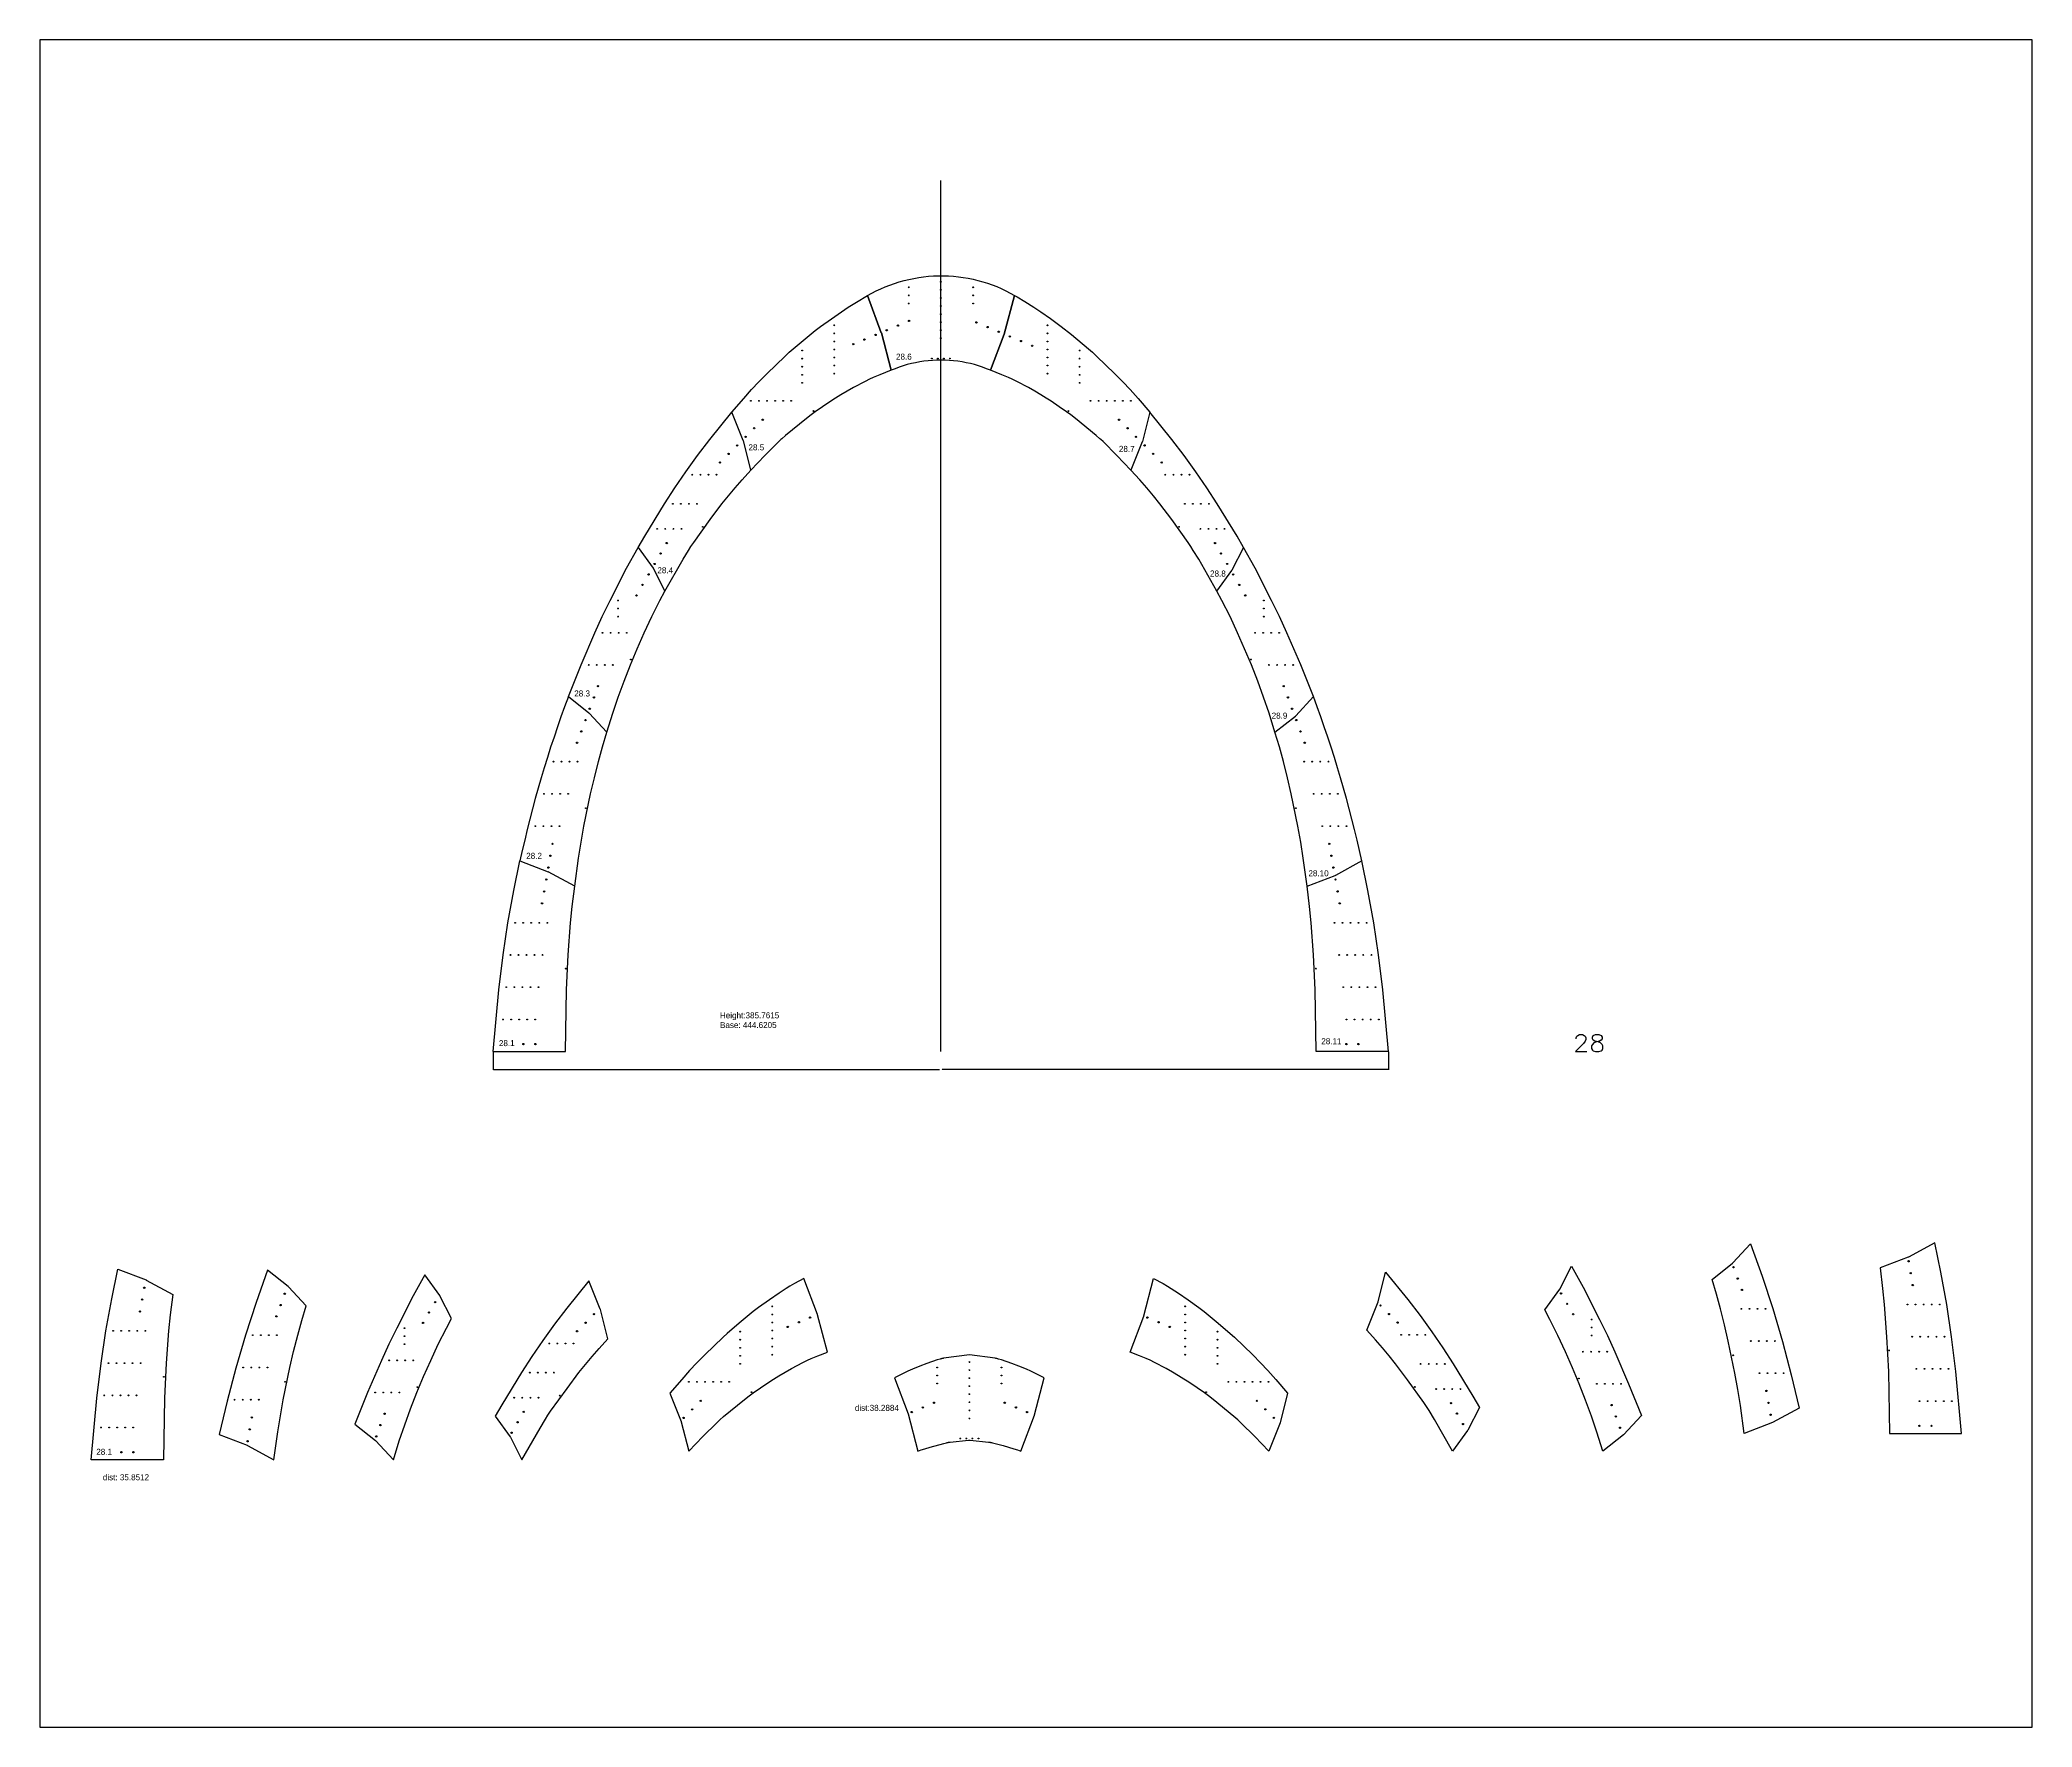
# Model space of a CAD drawing. Extents: x -420 to 2454, y -295 to 739.
# Drawn here: x 22 to 1011, y -99 to 739 of the extents above; entities that cross this region are included whole.
import ezdxf

# ---------------------------------------------------------------- set-up
doc = ezdxf.new("R2010")
doc.units = 0
doc.header["$MEASUREMENT"] = 0
doc.header["$PDMODE"] = 32
doc.header["$PDSIZE"] = 0.38
doc.layers.get('0').update_dxf_attribs({"linetype": 'CONTINUOUS'})
doc.layers.get('DEFPOINTS').update_dxf_attribs({"linetype": 'CONTINUOUS'})
for name, color, linetype in [('ANNOTATION', 7, 'CONTINUOUS'), ('ARCH__', 1, 'CONTINUOUS'), ('DEFAULT', 7, 'CONTINUOUS'), ('DRILLING', 3, 'CONTINUOUS'), ('ENGRAVE', 4, 'CONTINUOUS')]:
    doc.layers.add(name, color=color, linetype=linetype)
doc.dimstyles.get("Standard").update_dxf_attribs({"dimtxt": 0.18, "dimasz": 0.18, "dimexe": 0.18, "dimexo": 0.0625, "dimgap": 0.09, "dimtad": 0, "dimtih": 1, "dimtoh": 1, "dimdec": 4, "dimzin": 0, "dimdsep": 46, "dimtxsty": 'Standard', "dimcen": 0.09, "dimadec": 0, "dimazin": 0, "dimtfac": 1, "dimtdec": 4, "dimtofl": 0, "dimtmove": 2, "dimatfit": 3, "dimfxl": 1, "dimtolj": 1, "dimtzin": 0, "dimarcsym": 0})

msp = doc.modelspace()

# ---------------------------------------------------------------- texts
at = {"layer": 'ANNOTATION', "linetype": 'Continuous'}
for s, p in [('dist:38.2884', (426.36377, 58.00151)), ('dist: 35.8512', (52.83902, 23.53732))]:
    msp.add_text(s, height=3, dxfattribs=at).set_placement(p)
at = {"layer": 'ARCH__', "linetype": 'Continuous'}
for s, p in [('28.6', (446.7916, 580.02407)), ('28.5', (373.52034, 535.00105)), ('28.7', (557.49539, 534.2217)), ('28.4', (328.28379, 473.96258)), ('28.8', (602.76723, 472.32661)), ('28.3', (286.98517, 412.78205)), ('28.9', (633.35613, 401.7535)), ('28.2', (263.12238, 332.13837)), ('28.10', (651.62617, 323.49683)), ('28.1', (249.56343, 239.13631)), ('28.11', (658.02156, 240.07811)), ('28.1', (49.58966, 36.18176))]:
    msp.add_text(s, height=3, dxfattribs=at).set_placement(p)

# ---------------------------------------------------------------- blocks, each defined once
blk = doc.blocks.new('_U874')
at = {"layer": 'ENGRAVE'}
blk.add_point((0, 0), dxfattribs=at)
blk = doc.blocks.new('_U875_01')
at = {"layer": 'ENGRAVE', "color": 0, "linetype": 'ByBlock'}
for p in [(0, 0), (4, 0), (8, 0), (12, 0), (16, 0)]:
    blk.add_blockref('_U874', p, dxfattribs=at)
blk = doc.blocks.new('_U870')
at = {"layer": 'ENGRAVE'}
blk.add_point((0, 0), dxfattribs=at)
blk = doc.blocks.new('_U871_01')
at = {"layer": 'ENGRAVE', "color": 0, "linetype": 'ByBlock'}
for p in [(0, 0), (4, 0), (8, 0), (12, 0), (16, 0), (20, 0), (24, 0)]:
    blk.add_blockref('_U870', p, dxfattribs=at)
blk = doc.blocks.new('_U866')
at = {"layer": 'ENGRAVE'}
blk.add_point((0, 0), dxfattribs=at)
blk = doc.blocks.new('_U867_01')
at = {"layer": 'ENGRAVE', "color": 0, "linetype": 'ByBlock'}
for p in [(0, 0), (4, 0), (8, 0), (12, 0), (16, 0), (20, 0)]:
    blk.add_blockref('_U866', p, dxfattribs=at)
blk = doc.blocks.new('_U842')
at = {"layer": 'ENGRAVE'}
blk.add_point((0, 0), dxfattribs=at)
blk = doc.blocks.new('_U843_01')
at = {"layer": 'ENGRAVE', "color": 0, "linetype": 'ByBlock'}
for p in [(0, 0), (4, 0), (8, 0), (12, 0), (16, 0)]:
    blk.add_blockref('_U842', p, dxfattribs=at)
blk = doc.blocks.new('_U832')
at = {"layer": 'ENGRAVE'}
blk.add_point((0, 0), dxfattribs=at)
blk = doc.blocks.new('_U833_01')
at = {"layer": 'ENGRAVE', "color": 0, "linetype": 'ByBlock'}
for p in [(0, 0), (4, 0), (8, 0), (12, 0), (16, 0), (20, 0), (24, 0)]:
    blk.add_blockref('_U832', p, dxfattribs=at)
blk = doc.blocks.new('_U828')
at = {"layer": 'ENGRAVE'}
blk.add_point((0, 0), dxfattribs=at)
blk = doc.blocks.new('_U829_01')
at = {"layer": 'ENGRAVE', "color": 0, "linetype": 'ByBlock'}
for p in [(0, 0), (4, 0), (8, 0), (12, 0), (16, 0), (20, 0)]:
    blk.add_blockref('_U828', p, dxfattribs=at)
blk = doc.blocks.new('*D16')
at = {"layer": 'DEFAULT', "color": 0}
for p, q in [((246.77, 236.35), (246.77, 227.32)), ((691.39, 236.35), (691.39, 227.32)), ((246.95, 227.5), (468.37, 227.5)), ((691.21, 227.5), (469.79, 227.5))]:
    blk.add_line(p, q, dxfattribs=at)
for points in [[(246.95, 227.53), (246.95, 227.47), (246.77, 227.5)], [(691.21, 227.47), (691.21, 227.53), (691.39, 227.5)]]:
    blk.add_solid(points, dxfattribs=at)
at = {"layer": 'DEFPOINTS', "color": 0}
for p in [(246.77, 236.41), (691.39, 236.41), (691.39, 227.5)]:
    blk.add_point(p, dxfattribs=at)
at = {"layer": 'DEFAULT', "color": 0, "linetype": 'Continuous'}
blk.add_text('444.6205', height=0.18, dxfattribs=at).set_placement((468.44, 227.41))
blk = doc.blocks.new('_U1135')
at = {"layer": 'ENGRAVE'}
blk.add_point((0, 0), dxfattribs=at)
blk = doc.blocks.new('_U1035')
at = {"layer": 'ENGRAVE'}
blk.add_point((0, 0), dxfattribs=at)
blk = doc.blocks.new('_U1036')
at = {"layer": 'ENGRAVE', "color": 0, "linetype": 'ByBlock'}
for p in [(0, 0), (4, 0), (8, 0), (12, 0), (16, 0)]:
    blk.add_blockref('_U1035', p, dxfattribs=at)
blk = doc.blocks.new('_U1033')
at = {"layer": 'ENGRAVE'}
blk.add_point((0, 0), dxfattribs=at)
blk = doc.blocks.new('_U1034')
at = {"layer": 'ENGRAVE', "color": 0, "linetype": 'ByBlock'}
for p in [(0, 0), (4, 0), (8, 0), (12, 0), (16, 0)]:
    blk.add_blockref('_U1033', p, dxfattribs=at)
blk = doc.blocks.new('_U1031')
at = {"layer": 'ENGRAVE'}
blk.add_point((0, 0), dxfattribs=at)
blk = doc.blocks.new('_U1032')
at = {"layer": 'ENGRAVE', "color": 0, "linetype": 'ByBlock'}
for p in [(0, 0), (4, 0), (8, 0), (12, 0), (16, 0)]:
    blk.add_blockref('_U1031', p, dxfattribs=at)
blk = doc.blocks.new('_U1029')
at = {"layer": 'ENGRAVE'}
blk.add_point((0, 0), dxfattribs=at)
blk = doc.blocks.new('_U1030')
at = {"layer": 'ENGRAVE', "color": 0, "linetype": 'ByBlock'}
for p in [(0, 0), (4, 0), (8, 0), (12, 0), (16, 0)]:
    blk.add_blockref('_U1029', p, dxfattribs=at)
blk = doc.blocks.new('_U1027')
at = {"layer": 'ENGRAVE'}
blk.add_point((0, 0), dxfattribs=at)
blk = doc.blocks.new('_U1028')
at = {"layer": 'ENGRAVE', "color": 0, "linetype": 'ByBlock'}
for p in [(0, 0), (4, 0), (8, 0), (12, 0)]:
    blk.add_blockref('_U1027', p, dxfattribs=at)
blk = doc.blocks.new('_U1025')
at = {"layer": 'ENGRAVE'}
blk.add_point((0, 0), dxfattribs=at)
blk = doc.blocks.new('_U1026')
at = {"layer": 'ENGRAVE', "color": 0, "linetype": 'ByBlock'}
for p in [(0, 0), (4, 0), (8, 0), (12, 0)]:
    blk.add_blockref('_U1025', p, dxfattribs=at)
blk = doc.blocks.new('_U1023')
at = {"layer": 'ENGRAVE'}
blk.add_point((0, 0), dxfattribs=at)
blk = doc.blocks.new('_U1024')
at = {"layer": 'ENGRAVE', "color": 0, "linetype": 'ByBlock'}
for p in [(0, 0), (4, 0), (8, 0), (12, 0)]:
    blk.add_blockref('_U1023', p, dxfattribs=at)
blk = doc.blocks.new('_U1021')
at = {"layer": 'ENGRAVE'}
blk.add_point((0, 0), dxfattribs=at)
blk = doc.blocks.new('_U1022')
at = {"layer": 'ENGRAVE', "color": 0, "linetype": 'ByBlock'}
for p in [(0, 0), (4, 0), (8, 0)]:
    blk.add_blockref('_U1021', p, dxfattribs=at)
blk = doc.blocks.new('_U1019')
at = {"layer": 'ENGRAVE'}
blk.add_point((0, 0), dxfattribs=at)
blk = doc.blocks.new('_U1020')
at = {"layer": 'ENGRAVE', "color": 0, "linetype": 'ByBlock'}
for p in [(0, 0), (4, 0), (8, 0), (12, 0)]:
    blk.add_blockref('_U1019', p, dxfattribs=at)
blk = doc.blocks.new('_U1017')
at = {"layer": 'ENGRAVE'}
blk.add_point((0, 0), dxfattribs=at)
blk = doc.blocks.new('_U1018')
at = {"layer": 'ENGRAVE', "color": 0, "linetype": 'ByBlock'}
for p in [(0, 0), (4, 0), (8, 0), (12, 0)]:
    blk.add_blockref('_U1017', p, dxfattribs=at)
blk = doc.blocks.new('_U1015')
at = {"layer": 'ENGRAVE'}
blk.add_point((0, 0), dxfattribs=at)
blk = doc.blocks.new('_U1016')
at = {"layer": 'ENGRAVE', "color": 0, "linetype": 'ByBlock'}
for p in [(0, 0), (4, 0), (8, 0), (12, 0)]:
    blk.add_blockref('_U1015', p, dxfattribs=at)
blk = doc.blocks.new('_U1013')
at = {"layer": 'ENGRAVE'}
blk.add_point((0, 0), dxfattribs=at)
blk = doc.blocks.new('_U1014')
at = {"layer": 'ENGRAVE', "color": 0, "linetype": 'ByBlock'}
for p in [(0, 0), (4, 0), (8, 0), (12, 0)]:
    blk.add_blockref('_U1013', p, dxfattribs=at)
blk = doc.blocks.new('_U1011')
at = {"layer": 'ENGRAVE'}
blk.add_point((0, 0), dxfattribs=at)
blk = doc.blocks.new('_U1012')
at = {"layer": 'ENGRAVE', "color": 0, "linetype": 'ByBlock'}
for p in [(0, 0), (4, 0), (8, 0), (12, 0)]:
    blk.add_blockref('_U1011', p, dxfattribs=at)
blk = doc.blocks.new('_U1009')
at = {"layer": 'ENGRAVE'}
blk.add_point((0, 0), dxfattribs=at)
blk = doc.blocks.new('_U1010')
at = {"layer": 'ENGRAVE', "color": 0, "linetype": 'ByBlock'}
for p in [(0, 0), (4, 0), (8, 0), (12, 0), (16, 0)]:
    blk.add_blockref('_U1009', p, dxfattribs=at)
blk = doc.blocks.new('_U1007')
at = {"layer": 'ENGRAVE'}
blk.add_point((0, 0), dxfattribs=at)
blk = doc.blocks.new('_U1008')
at = {"layer": 'ENGRAVE', "color": 0, "linetype": 'ByBlock'}
for p in [(0, 0), (4, 0), (8, 0), (12, 0), (16, 0), (20, 0), (24, 0)]:
    blk.add_blockref('_U1007', p, dxfattribs=at)
blk = doc.blocks.new('_U1005')
at = {"layer": 'ENGRAVE'}
blk.add_point((0, 0), dxfattribs=at)
blk = doc.blocks.new('_U1006')
at = {"layer": 'ENGRAVE', "color": 0, "linetype": 'ByBlock'}
for p in [(0, 0), (4, 0), (8, 0), (12, 0), (16, 0), (20, 0)]:
    blk.add_blockref('_U1005', p, dxfattribs=at)
blk = doc.blocks.new('_U1003')
at = {"layer": 'ENGRAVE'}
blk.add_point((0, 0), dxfattribs=at)
blk = doc.blocks.new('_U1004')
at = {"layer": 'ENGRAVE', "color": 0, "linetype": 'ByBlock'}
for p in [(0, 0), (4, 0), (8, 0), (12, 0), (16, 0), (20, 0), (24, 0), (28, 0)]:
    blk.add_blockref('_U1003', p, dxfattribs=at)
blk = doc.blocks.new('_U1141')
at = {"layer": 'ENGRAVE'}
blk.add_point((0, 0), dxfattribs=at)
blk = doc.blocks.new('_U1001')
at = {"layer": 'ENGRAVE', "color": 0, "linetype": 'ByBlock'}
for p in [(0, 0), (4, 0), (8, 0)]:
    blk.add_blockref('_U1141', p, dxfattribs=at)
blk = doc.blocks.new('_U1139')
at = {"layer": 'ENGRAVE'}
blk.add_point((0, 0), dxfattribs=at)
blk = doc.blocks.new('_U1140')
at = {"layer": 'ENGRAVE', "color": 0, "linetype": 'ByBlock'}
for p in [(0, 0), (4, 0), (8, 0)]:
    blk.add_blockref('_U1139', p, dxfattribs=at)
blk = doc.blocks.new('_U1137')
at = {"layer": 'ENGRAVE'}
blk.add_point((0, 0), dxfattribs=at)
blk = doc.blocks.new('_U1138')
at = {"layer": 'ENGRAVE', "color": 0, "linetype": 'ByBlock'}
for p in [(0, 0), (4, 0), (8, 0), (12, 0), (16, 0)]:
    blk.add_blockref('_U1137', p, dxfattribs=at)
blk = doc.blocks.new('_U1133')
at = {"layer": 'ENGRAVE'}
blk.add_point((0, 0), dxfattribs=at)
blk = doc.blocks.new('_U1134')
at = {"layer": 'ENGRAVE', "color": 0, "linetype": 'ByBlock'}
for p in [(0, 0), (4, 0), (8, 0), (12, 0), (16, 0), (20, 0)]:
    blk.add_blockref('_U1133', p, dxfattribs=at)
blk = doc.blocks.new('_U1131')
at = {"layer": 'ENGRAVE'}
blk.add_point((0, 0), dxfattribs=at)
blk = doc.blocks.new('_U1132')
at = {"layer": 'ENGRAVE', "color": 0, "linetype": 'ByBlock'}
for p in [(0, 0), (4, 0), (8, 0), (12, 0)]:
    blk.add_blockref('_U1131', p, dxfattribs=at)
blk = doc.blocks.new('_U1129')
at = {"layer": 'ENGRAVE'}
blk.add_point((0, 0), dxfattribs=at)
blk = doc.blocks.new('_U1130')
at = {"layer": 'ENGRAVE', "color": 0, "linetype": 'ByBlock'}
for p in [(0, 0), (4, 0), (8, 0), (12, 0)]:
    blk.add_blockref('_U1129', p, dxfattribs=at)
blk = doc.blocks.new('_U1127')
at = {"layer": 'ENGRAVE'}
blk.add_point((0, 0), dxfattribs=at)
blk = doc.blocks.new('_U1128')
at = {"layer": 'ENGRAVE', "color": 0, "linetype": 'ByBlock'}
for p in [(0, 0), (4, 0), (8, 0), (12, 0)]:
    blk.add_blockref('_U1127', p, dxfattribs=at)
blk = doc.blocks.new('_U1125')
at = {"layer": 'ENGRAVE'}
blk.add_point((0, 0), dxfattribs=at)
blk = doc.blocks.new('_U1126')
at = {"layer": 'ENGRAVE', "color": 0, "linetype": 'ByBlock'}
for p in [(0, 0), (4, 0), (8, 0)]:
    blk.add_blockref('_U1125', p, dxfattribs=at)
blk = doc.blocks.new('_U1123')
at = {"layer": 'ENGRAVE'}
blk.add_point((0, 0), dxfattribs=at)
blk = doc.blocks.new('_U1124')
at = {"layer": 'ENGRAVE', "color": 0, "linetype": 'ByBlock'}
for p in [(0, 0), (4, 0), (8, 0), (12, 0)]:
    blk.add_blockref('_U1123', p, dxfattribs=at)
blk = doc.blocks.new('_U1121')
at = {"layer": 'ENGRAVE'}
blk.add_point((0, 0), dxfattribs=at)
blk = doc.blocks.new('_U1122')
at = {"layer": 'ENGRAVE', "color": 0, "linetype": 'ByBlock'}
for p in [(0, 0), (4, 0), (8, 0), (12, 0)]:
    blk.add_blockref('_U1121', p, dxfattribs=at)
blk = doc.blocks.new('_U1119')
at = {"layer": 'ENGRAVE'}
blk.add_point((0, 0), dxfattribs=at)
blk = doc.blocks.new('_U1120')
at = {"layer": 'ENGRAVE', "color": 0, "linetype": 'ByBlock'}
for p in [(0, 0), (4, 0), (8, 0), (12, 0)]:
    blk.add_blockref('_U1119', p, dxfattribs=at)
blk = doc.blocks.new('_U1117')
at = {"layer": 'ENGRAVE'}
blk.add_point((0, 0), dxfattribs=at)
blk = doc.blocks.new('_U1118')
at = {"layer": 'ENGRAVE', "color": 0, "linetype": 'ByBlock'}
for p in [(0, 0), (4, 0), (8, 0), (12, 0)]:
    blk.add_blockref('_U1117', p, dxfattribs=at)
blk = doc.blocks.new('_U1115')
at = {"layer": 'ENGRAVE'}
blk.add_point((0, 0), dxfattribs=at)
blk = doc.blocks.new('_U1116')
at = {"layer": 'ENGRAVE', "color": 0, "linetype": 'ByBlock'}
for p in [(0, 0), (4, 0), (8, 0), (12, 0)]:
    blk.add_blockref('_U1115', p, dxfattribs=at)
blk = doc.blocks.new('_U1113')
at = {"layer": 'ENGRAVE'}
blk.add_point((0, 0), dxfattribs=at)
blk = doc.blocks.new('_U1114')
at = {"layer": 'ENGRAVE', "color": 0, "linetype": 'ByBlock'}
for p in [(0, 0), (4, 0), (8, 0), (12, 0), (16, 0)]:
    blk.add_blockref('_U1113', p, dxfattribs=at)
blk = doc.blocks.new('_U1111')
at = {"layer": 'ENGRAVE'}
blk.add_point((0, 0), dxfattribs=at)
blk = doc.blocks.new('_U1112')
at = {"layer": 'ENGRAVE', "color": 0, "linetype": 'ByBlock'}
for p in [(0, 0), (4, 0), (8, 0), (12, 0), (16, 0)]:
    blk.add_blockref('_U1111', p, dxfattribs=at)
blk = doc.blocks.new('_U1109')
at = {"layer": 'ENGRAVE'}
blk.add_point((0, 0), dxfattribs=at)
blk = doc.blocks.new('_U1110')
at = {"layer": 'ENGRAVE', "color": 0, "linetype": 'ByBlock'}
for p in [(0, 0), (4, 0), (8, 0), (12, 0), (16, 0)]:
    blk.add_blockref('_U1109', p, dxfattribs=at)
blk = doc.blocks.new('_U1107')
at = {"layer": 'ENGRAVE'}
blk.add_point((0, 0), dxfattribs=at)
blk = doc.blocks.new('_U1108')
at = {"layer": 'ENGRAVE', "color": 0, "linetype": 'ByBlock'}
for p in [(0, 0), (4, 0), (8, 0), (12, 0), (16, 0)]:
    blk.add_blockref('_U1107', p, dxfattribs=at)
blk = doc.blocks.new('_U1103')
at = {"layer": 'ENGRAVE'}
blk.add_point((0, 0), dxfattribs=at)
blk = doc.blocks.new('_U1104')
at = {"layer": 'ENGRAVE', "color": 0, "linetype": 'ByBlock'}
for p in [(0, 0), (4, 0), (8, 0), (12, 0)]:
    blk.add_blockref('_U1103', p, dxfattribs=at)
blk = doc.blocks.new('_U1099')
at = {"layer": 'ENGRAVE'}
blk.add_point((0, 0), dxfattribs=at)
blk = doc.blocks.new('_U1100')
at = {"layer": 'ENGRAVE', "color": 0, "linetype": 'ByBlock'}
for p in [(0, 0), (4, 0), (8, 0)]:
    blk.add_blockref('_U1099', p, dxfattribs=at)
blk = doc.blocks.new('_U1095')
at = {"layer": 'ENGRAVE'}
blk.add_point((0, 0), dxfattribs=at)
blk = doc.blocks.new('_U1096')
at = {"layer": 'ENGRAVE', "color": 0, "linetype": 'ByBlock'}
for p in [(0, 0), (4, 0), (8, 0), (12, 0)]:
    blk.add_blockref('_U1095', p, dxfattribs=at)
blk = doc.blocks.new('_U1093')
at = {"layer": 'ENGRAVE'}
blk.add_point((0, 0), dxfattribs=at)
blk = doc.blocks.new('_U1094')
at = {"layer": 'ENGRAVE', "color": 0, "linetype": 'ByBlock'}
for p in [(0, 0), (4, 0), (8, 0), (12, 0)]:
    blk.add_blockref('_U1093', p, dxfattribs=at)
blk = doc.blocks.new('_U1091')
at = {"layer": 'ENGRAVE'}
blk.add_point((0, 0), dxfattribs=at)
blk = doc.blocks.new('_U1092')
at = {"layer": 'ENGRAVE', "color": 0, "linetype": 'ByBlock'}
for p in [(0, 0), (4, 0), (8, 0), (12, 0)]:
    blk.add_blockref('_U1091', p, dxfattribs=at)
blk = doc.blocks.new('_U1089')
at = {"layer": 'ENGRAVE'}
blk.add_point((0, 0), dxfattribs=at)
blk = doc.blocks.new('_U1090')
at = {"layer": 'ENGRAVE', "color": 0, "linetype": 'ByBlock'}
for p in [(0, 0), (4, 0), (8, 0), (12, 0)]:
    blk.add_blockref('_U1089', p, dxfattribs=at)
blk = doc.blocks.new('_U1087')
at = {"layer": 'ENGRAVE'}
blk.add_point((0, 0), dxfattribs=at)
blk = doc.blocks.new('_U1088')
at = {"layer": 'ENGRAVE', "color": 0, "linetype": 'ByBlock'}
for p in [(0, 0), (4, 0), (8, 0), (12, 0)]:
    blk.add_blockref('_U1087', p, dxfattribs=at)
blk = doc.blocks.new('_U1085')
at = {"layer": 'ENGRAVE'}
blk.add_point((0, 0), dxfattribs=at)
blk = doc.blocks.new('_U1086')
at = {"layer": 'ENGRAVE', "color": 0, "linetype": 'ByBlock'}
for p in [(0, 0), (4, 0), (8, 0), (12, 0)]:
    blk.add_blockref('_U1085', p, dxfattribs=at)
blk = doc.blocks.new('_U1083')
at = {"layer": 'ENGRAVE'}
blk.add_point((0, 0), dxfattribs=at)
blk = doc.blocks.new('_U1084')
at = {"layer": 'ENGRAVE', "color": 0, "linetype": 'ByBlock'}
for p in [(0, 0), (4, 0), (8, 0), (12, 0)]:
    blk.add_blockref('_U1083', p, dxfattribs=at)
blk = doc.blocks.new('_U1081')
at = {"layer": 'ENGRAVE'}
blk.add_point((0, 0), dxfattribs=at)
blk = doc.blocks.new('_U1082')
at = {"layer": 'ENGRAVE', "color": 0, "linetype": 'ByBlock'}
for p in [(0, 0), (4, 0), (8, 0), (12, 0), (16, 0)]:
    blk.add_blockref('_U1081', p, dxfattribs=at)
blk = doc.blocks.new('_U1079')
at = {"layer": 'ENGRAVE'}
blk.add_point((0, 0), dxfattribs=at)
blk = doc.blocks.new('_U1080')
at = {"layer": 'ENGRAVE', "color": 0, "linetype": 'ByBlock'}
for p in [(0, 0), (4, 0), (8, 0), (12, 0), (16, 0)]:
    blk.add_blockref('_U1079', p, dxfattribs=at)
blk = doc.blocks.new('_U1077')
at = {"layer": 'ENGRAVE'}
blk.add_point((0, 0), dxfattribs=at)
blk = doc.blocks.new('_U1078')
at = {"layer": 'ENGRAVE', "color": 0, "linetype": 'ByBlock'}
for p in [(0, 0), (4, 0), (8, 0), (12, 0), (16, 0)]:
    blk.add_blockref('_U1077', p, dxfattribs=at)
blk = doc.blocks.new('_U1075')
at = {"layer": 'ENGRAVE'}
blk.add_point((0, 0), dxfattribs=at)
blk = doc.blocks.new('_U1076')
at = {"layer": 'ENGRAVE', "color": 0, "linetype": 'ByBlock'}
for p in [(0, 0), (4, 0), (8, 0), (12, 0), (16, 0)]:
    blk.add_blockref('_U1075', p, dxfattribs=at)
blk = doc.blocks.new('_U1069')
at = {"layer": 'ENGRAVE'}
blk.add_point((0, 0), dxfattribs=at)
blk = doc.blocks.new('_U1070')
at = {"layer": 'ENGRAVE', "color": 0, "linetype": 'ByBlock'}
for p in [(0, 0), (4, 0), (8, 0), (12, 0)]:
    blk.add_blockref('_U1069', p, dxfattribs=at)
blk = doc.blocks.new('_U1061')
at = {"layer": 'ENGRAVE'}
blk.add_point((0, 0), dxfattribs=at)
blk = doc.blocks.new('_U1062')
at = {"layer": 'ENGRAVE', "color": 0, "linetype": 'ByBlock'}
for p in [(0, 0), (4, 0), (8, 0)]:
    blk.add_blockref('_U1061', p, dxfattribs=at)
blk = doc.blocks.new('_U1057')
at = {"layer": 'ENGRAVE'}
blk.add_point((0, 0), dxfattribs=at)
blk = doc.blocks.new('_U1058')
at = {"layer": 'ENGRAVE', "color": 0, "linetype": 'ByBlock'}
for p in [(0, 0), (4, 0), (8, 0), (12, 0)]:
    blk.add_blockref('_U1057', p, dxfattribs=at)
blk = doc.blocks.new('_U1055')
at = {"layer": 'ENGRAVE'}
blk.add_point((0, 0), dxfattribs=at)
blk = doc.blocks.new('_U1056')
at = {"layer": 'ENGRAVE', "color": 0, "linetype": 'ByBlock'}
for p in [(0, 0), (4, 0), (8, 0), (12, 0)]:
    blk.add_blockref('_U1055', p, dxfattribs=at)
blk = doc.blocks.new('_U1053')
at = {"layer": 'ENGRAVE'}
blk.add_point((0, 0), dxfattribs=at)
blk = doc.blocks.new('_U1054')
at = {"layer": 'ENGRAVE', "color": 0, "linetype": 'ByBlock'}
for p in [(0, 0), (4, 0), (8, 0), (12, 0)]:
    blk.add_blockref('_U1053', p, dxfattribs=at)
blk = doc.blocks.new('_U1051')
at = {"layer": 'ENGRAVE'}
blk.add_point((0, 0), dxfattribs=at)
blk = doc.blocks.new('_U1052')
at = {"layer": 'ENGRAVE', "color": 0, "linetype": 'ByBlock'}
for p in [(0, 0), (4, 0), (8, 0), (12, 0)]:
    blk.add_blockref('_U1051', p, dxfattribs=at)
blk = doc.blocks.new('_U1049')
at = {"layer": 'ENGRAVE'}
blk.add_point((0, 0), dxfattribs=at)
blk = doc.blocks.new('_U1050')
at = {"layer": 'ENGRAVE', "color": 0, "linetype": 'ByBlock'}
for p in [(0, 0), (4, 0), (8, 0), (12, 0)]:
    blk.add_blockref('_U1049', p, dxfattribs=at)
blk = doc.blocks.new('_U1047')
at = {"layer": 'ENGRAVE'}
blk.add_point((0, 0), dxfattribs=at)
blk = doc.blocks.new('_U1048')
at = {"layer": 'ENGRAVE', "color": 0, "linetype": 'ByBlock'}
for p in [(0, 0), (4, 0), (8, 0), (12, 0)]:
    blk.add_blockref('_U1047', p, dxfattribs=at)
blk = doc.blocks.new('_U1045')
at = {"layer": 'ENGRAVE'}
blk.add_point((0, 0), dxfattribs=at)
blk = doc.blocks.new('_U1046')
at = {"layer": 'ENGRAVE', "color": 0, "linetype": 'ByBlock'}
for p in [(0, 0), (4, 0), (8, 0), (12, 0)]:
    blk.add_blockref('_U1045', p, dxfattribs=at)
blk = doc.blocks.new('_U1043')
at = {"layer": 'ENGRAVE'}
blk.add_point((0, 0), dxfattribs=at)
blk = doc.blocks.new('_U1044')
at = {"layer": 'ENGRAVE', "color": 0, "linetype": 'ByBlock'}
for p in [(0, 0), (4, 0), (8, 0), (12, 0), (16, 0)]:
    blk.add_blockref('_U1043', p, dxfattribs=at)
blk = doc.blocks.new('_U1041')
at = {"layer": 'ENGRAVE'}
blk.add_point((0, 0), dxfattribs=at)
blk = doc.blocks.new('_U1042')
at = {"layer": 'ENGRAVE', "color": 0, "linetype": 'ByBlock'}
for p in [(0, 0), (4, 0), (8, 0), (12, 0), (16, 0)]:
    blk.add_blockref('_U1041', p, dxfattribs=at)
blk = doc.blocks.new('_U1039')
at = {"layer": 'ENGRAVE'}
blk.add_point((0, 0), dxfattribs=at)
blk = doc.blocks.new('_U1040')
at = {"layer": 'ENGRAVE', "color": 0, "linetype": 'ByBlock'}
for p in [(0, 0), (4, 0), (8, 0), (12, 0), (16, 0)]:
    blk.add_blockref('_U1039', p, dxfattribs=at)
blk = doc.blocks.new('_U1037')
at = {"layer": 'ENGRAVE'}
blk.add_point((0, 0), dxfattribs=at)
blk = doc.blocks.new('_U1038')
at = {"layer": 'ENGRAVE', "color": 0, "linetype": 'ByBlock'}
for p in [(0, 0), (4, 0), (8, 0), (12, 0), (16, 0)]:
    blk.add_blockref('_U1037', p, dxfattribs=at)
blk = doc.blocks.new('*X318')
at = {"layer": 'ANNOTATION', "linetype": 'Continuous'}
for s, p in [('Height:385.7615', (359.35, 252.94)), ('Base: 444.6205', (359.38, 248.12))]:
    blk.add_text(s, height=3, dxfattribs=at).set_placement(p)

# ---------------------------------------------------------------- dimensions: what is measured, and where the dimension line sits
at = {"layer": 'DEFAULT'}
dim = msp.add_linear_dim(base=(691.391335, 227.504826), p1=(246.770876, 236.410285), p2=(691.391335, 236.410285), dimstyle='Standard', dxfattribs=at)
dim.commit()
dim.dimension.update_dxf_attribs({"geometry": '*D16', "text_midpoint": (469.081105, 227.504826)})

# ---------------------------------------------------------------- linework, layer by layer
for p, q in [((469.08111, 236.41028), (469.08111, 668.95315)), ((434.74669, 613.02639), (436.9424, 614.15748)), ((436.9424, 614.15748), (439.17514, 615.21359)), ((439.17514, 615.21359), (441.44236, 616.1935)), ((441.44236, 616.1935), (443.74146, 617.09609)), ((443.74146, 617.09609), (446.06979, 617.92033)), ((446.06979, 617.92033), (448.4247, 618.66526)), ((448.4247, 618.66526), (450.80348, 619.33004)), ((450.80348, 619.33004), (453.2034, 619.9139)), ((453.2034, 619.9139), (455.62171, 620.41617)), ((455.62171, 620.41617), (458.05564, 620.83628)), ((458.05564, 620.83628), (460.50239, 621.17374)), ((460.50239, 621.17374), (462.95917, 621.42818)), ((462.95917, 621.42818), (465.42316, 621.59929)), ((465.42316, 621.59929), (467.89153, 621.68688)), ((467.89153, 621.68688), (470.36144, 621.69085)), ((470.36144, 621.69085), (472.83008, 621.6112)), ((472.83008, 621.6112), (475.2946, 621.44801)), ((475.2946, 621.44801), (477.75219, 621.20148)), ((477.75219, 621.20148), (480.20002, 620.87188)), ((480.20002, 620.87188), (482.63529, 620.4596)), ((482.63529, 620.4596), (485.0552, 619.96511)), ((485.0552, 619.96511), (487.45699, 619.38897)), ((487.45699, 619.38897), (489.83789, 618.73185)), ((489.83789, 618.73185), (492.19518, 617.99449)), ((492.19518, 617.99449), (494.52615, 617.17775)), ((494.52615, 617.17775), (496.82814, 616.28256)), ((496.82814, 616.28256), (499.0985, 615.30994)), ((499.0985, 615.30994), (501.33463, 614.26102)), ((501.33463, 614.26102), (503.53396, 613.13699)), ((414.71482, 600.35084), (423.06078, 606.02091)), ((423.06078, 606.02091), (427.15042, 608.58969)), ((427.15042, 608.58969), (432.59054, 611.8216)), ((432.59054, 611.8216), (434.74669, 613.02639)), ((439.48326, 593.38625), (432.59054, 611.8216)), ((432.59054, 611.8216), (439.48326, 593.38625)), ((505.69398, 611.93915), (500.58095, 592.7767)), ((500.58095, 592.7767), (505.69398, 611.93915)), ((503.53396, 613.13699), (505.69398, 611.93915)), ((505.69398, 611.93915), (507.04677, 611.17902)), ((507.04677, 611.17902), (510.77972, 608.9115)), ((510.77972, 608.9115), (515.16556, 606.16344)), ((515.16556, 606.16344), (518.77968, 603.77882)), ((518.77968, 603.77882), (523.50842, 600.46846)), ((399.75225, 588.76963), (406.72142, 594.46838)), ((406.72142, 594.46838), (409.32329, 596.4677)), ((409.32329, 596.4677), (414.71482, 600.35084)), ((523.50842, 600.46846), (528.85947, 596.50881)), ((528.85947, 596.50881), (533.91204, 592.49982)), ((393.7961, 583.67729), (399.75225, 588.76963)), ((439.49224, 593.36159), (439.48326, 593.38625)), ((439.48326, 593.38625), (439.49224, 593.36159)), ((439.50057, 593.3367), (439.49224, 593.36159)), ((439.49224, 593.36159), (439.50057, 593.3367)), ((439.50824, 593.3116), (439.50057, 593.3367)), ((439.50057, 593.3367), (439.50824, 593.3116)), ((439.51525, 593.28631), (439.50824, 593.3116)), ((439.50824, 593.3116), (439.51525, 593.28631)), ((444.39347, 574.74419), (439.51525, 593.28631)), ((439.51525, 593.28631), (444.39347, 574.74419)), ((500.54943, 592.67822), (493.76874, 574.74419)), ((493.76874, 574.74419), (500.54943, 592.67822)), ((500.56107, 592.71068), (500.54943, 592.67822)), ((500.54943, 592.67822), (500.56107, 592.71068)), ((500.57158, 592.74352), (500.56107, 592.71068)), ((500.56107, 592.71068), (500.57158, 592.74352)), ((500.58095, 592.7767), (500.57158, 592.74352)), ((500.57158, 592.74352), (500.58095, 592.7767)), ((533.91204, 592.49982), (542.39542, 585.40394)), ((542.39542, 585.40394), (544.36611, 583.67729)), ((382.64469, 572.95853), (391.72292, 581.79027)), ((391.72292, 581.79027), (393.7961, 583.67729)), ((444.39347, 574.74419), (438.78795, 572.5712)), ((446.35031, 575.5461), (444.39347, 574.74419)), ((448.33315, 576.28138), (446.35031, 575.5461)), ((450.33972, 576.94919), (448.33315, 576.28138)), ((452.36772, 577.54877), (450.33972, 576.94919)), ((454.41484, 578.07944), (452.36772, 577.54877)), ((456.47873, 578.54059), (454.41484, 578.07944)), ((458.55703, 578.93169), (456.47873, 578.54059)), ((460.64736, 579.25229), (458.55703, 578.93169)), ((462.74734, 579.50202), (460.64736, 579.25229)), ((464.85457, 579.68061), (462.74734, 579.50202)), ((466.96663, 579.78785), (464.85457, 579.68061)), ((469.08111, 579.8236), (466.96663, 579.78785)), ((469.38996, 579.82718), (469.08111, 579.82718)), ((471.19558, 579.78785), (469.08111, 579.8236)), ((473.30764, 579.68061), (471.19558, 579.78785)), ((475.41487, 579.50202), (473.30764, 579.68061)), ((477.51485, 579.25229), (475.41487, 579.50202)), ((479.60518, 578.93169), (477.51485, 579.25229)), ((481.68348, 578.54059), (479.60518, 578.93169)), ((483.74737, 578.07944), (481.68348, 578.54059)), ((485.79449, 577.54877), (483.74737, 578.07944)), ((487.82249, 576.94919), (485.79449, 577.54877)), ((489.82906, 576.28138), (487.82249, 576.94919)), ((491.8119, 575.5461), (489.82906, 576.28138)), ((493.76874, 574.74419), (491.8119, 575.5461)), ((499.37426, 572.5712), (493.76874, 574.74419)), ((544.36611, 583.67729), (546.43929, 581.79027)), ((546.43929, 581.79027), (555.51752, 572.95853)), ((371.15175, 560.82796), (375.07673, 565.22328)), ((375.07673, 565.22328), (378.72492, 569.03775)), ((378.72492, 569.03775), (382.64469, 572.95853)), ((422.47755, 564.40296), (419.46633, 562.64373)), ((425.6202, 566.16507), (422.47755, 564.40296)), ((431.3898, 569.22864), (425.6202, 566.16507)), ((433.6288, 570.33204), (431.3898, 569.22864)), ((435.49159, 571.18869), (433.6288, 570.33204)), ((438.78795, 572.5712), (435.49159, 571.18869)), ((502.67062, 571.18869), (499.37426, 572.5712)), ((504.53341, 570.33204), (502.67062, 571.18869)), ((506.77241, 569.22864), (504.53341, 570.33204)), ((512.54201, 566.16507), (506.77241, 569.22864)), ((515.68466, 564.40296), (512.54201, 566.16507)), ((518.69588, 562.64373), (515.68466, 564.40296)), ((555.51752, 572.95853), (559.43729, 569.03775)), ((559.43729, 569.03775), (563.08548, 565.22328)), ((563.08548, 565.22328), (567.01046, 560.82796)), ((365.32814, 553.95824), (371.15175, 560.82796)), ((410.28107, 556.67068), (406.62483, 554.11553)), ((414.37262, 559.43933), (410.28107, 556.67068)), ((416.76711, 560.98424), (414.37262, 559.43933)), ((419.46633, 562.64373), (416.76711, 560.98424)), ((521.3951, 560.98424), (518.69588, 562.64373)), ((523.78959, 559.43933), (521.3951, 560.98424)), ((527.88114, 556.67068), (523.78959, 559.43933)), ((531.53738, 554.11553), (527.88114, 556.67068)), ((567.01046, 560.82796), (572.83407, 553.95824)), ((354.32851, 540.41028), (365.32814, 553.95824)), ((370.92749, 539.95419), (365.32814, 553.95824)), ((402.30406, 550.8433), (391.96631, 542.35187)), ((404.62458, 552.63828), (402.30406, 550.8433)), ((406.62483, 554.11553), (404.62458, 552.63828)), ((533.53763, 552.63828), (531.53738, 554.11553)), ((535.85815, 550.8433), (533.53763, 552.63828)), ((546.19591, 542.35187), (535.85815, 550.8433)), ((572.83407, 553.95824), (569.13267, 539.33751)), ((583.8337, 540.41028), (572.83407, 553.95824)), ((348.19776, 532.41028), (354.32851, 540.41028)), ((370.96838, 539.82835), (370.92749, 539.95419)), ((374.66978, 525.20762), (370.96838, 539.82835)), ((388.54499, 539.31562), (381.62223, 532.4234)), ((389.59892, 540.31965), (388.54499, 539.31562)), ((390.07016, 540.74368), (389.59892, 540.31965)), ((391.96631, 542.35187), (390.07016, 540.74368)), ((548.09206, 540.74368), (546.19591, 542.35187)), ((548.56329, 540.31965), (548.09206, 540.74368)), ((549.61722, 539.31562), (548.56329, 540.31965)), ((556.53998, 532.4234), (549.61722, 539.31562)), ((569.09178, 539.21167), (563.49243, 525.20762)), ((569.13267, 539.33751), (569.09178, 539.21167)), ((589.96445, 532.41028), (583.8337, 540.41028)), ((342.40613, 524.41028), (348.19776, 532.41028)), ((370.3088, 520.41028), (374.66978, 525.20762)), ((381.62223, 532.4234), (374.66978, 525.20762)), ((563.49243, 525.20762), (556.53998, 532.4234)), ((567.85341, 520.41028), (563.49243, 525.20762)), ((595.75608, 524.41028), (589.96445, 532.41028)), ((331.80045, 508.41028), (336.96862, 516.41028)), ((336.96862, 516.41028), (342.40613, 524.41028)), ((363.5299, 512.41028), (366.84677, 516.41028)), ((366.84677, 516.41028), (370.3088, 520.41028)), ((571.31544, 516.41028), (567.85341, 520.41028)), ((574.63231, 512.41028), (571.31544, 516.41028)), ((601.19359, 516.41028), (595.75608, 524.41028)), ((606.36176, 508.41028), (601.19359, 516.41028)), ((322.00819, 492.41028), (331.80045, 508.41028)), ((354.44528, 500.60531), (360.34573, 508.41028)), ((360.34573, 508.41028), (363.5299, 512.41028)), ((577.81648, 508.41028), (574.63231, 512.41028)), ((583.71693, 500.60531), (577.81648, 508.41028)), ((616.15402, 492.41028), (606.36176, 508.41028)), ((346.29559, 489.22911), (354.44528, 500.60531)), ((591.86662, 489.22911), (583.71693, 500.60531)), ((313.01536, 476.41028), (318.75857, 486.80229)), ((318.75857, 486.80229), (322.00819, 492.41028)), ((318.75857, 486.80229), (326.20671, 476.55598)), ((341.01324, 480.89578), (343.70492, 485.31764)), ((343.70492, 485.31764), (344.96554, 487.26404)), ((344.96554, 487.26404), (346.29559, 489.22911)), ((593.19667, 487.26404), (591.86662, 489.22911)), ((594.45729, 485.31764), (593.19667, 487.26404)), ((597.14897, 480.89578), (594.45729, 485.31764)), ((619.40364, 486.80229), (613.65549, 475.51422)), ((619.40364, 486.80229), (616.15402, 492.41028)), ((625.14685, 476.41028), (619.40364, 486.80229)), ((304.8272, 460.41028), (313.01536, 476.41028)), ((326.28895, 476.42178), (326.20671, 476.55598)), ((332.0371, 465.13371), (326.28895, 476.42178)), ((332.0371, 465.13371), (341.01324, 480.89578)), ((606.12512, 465.13371), (597.14897, 480.89578)), ((606.12512, 465.13371), (613.57325, 475.38002)), ((613.57325, 475.38002), (613.65549, 475.51422)), ((633.33501, 460.41028), (625.14685, 476.41028)), ((329.5049, 460.41028), (332.0371, 465.13371)), ((608.65732, 460.41028), (606.12512, 465.13371)), ((300.92751, 452.41028), (304.8272, 460.41028)), ((325.47984, 452.41028), (329.5049, 460.41028)), ((612.68237, 452.41028), (608.65732, 460.41028)), ((637.2347, 452.41028), (633.33501, 460.41028)), ((297.20265, 444.41028), (300.92751, 452.41028)), ((321.73611, 444.41028), (325.47984, 452.41028)), ((616.4261, 444.41028), (612.68237, 452.41028)), ((640.95956, 444.41028), (637.2347, 452.41028)), ((290.35694, 428.41028), (297.20265, 444.41028)), ((314.86507, 428.41028), (318.205, 436.41028)), ((318.205, 436.41028), (321.73611, 444.41028)), ((619.95721, 436.41028), (616.4261, 444.41028)), ((623.29714, 428.41028), (619.95721, 436.41028)), ((647.80527, 428.41028), (640.95956, 444.41028)), ((284.0545, 412.68231), (290.35694, 428.41028)), ((311.71477, 420.41028), (314.86507, 428.41028)), ((626.44744, 420.41028), (623.29714, 428.41028)), ((654.10771, 412.68231), (647.80527, 428.41028)), ((308.7851, 412.41028), (311.71477, 420.41028)), ((629.37711, 412.41028), (626.44744, 420.41028)), ((284.0545, 412.68231), (294.22599, 404.63764)), ((306.09474, 404.41028), (308.7851, 412.41028)), ((632.06747, 404.41028), (629.37711, 412.41028)), ((654.10771, 412.68231), (645.2898, 403.17334)), ((294.33891, 404.53327), (294.22599, 404.63764)), ((303.15682, 395.0243), (294.33891, 404.53327)), ((303.15682, 395.0243), (306.09474, 404.41028)), ((635.00539, 395.0243), (632.06747, 404.41028)), ((635.00539, 395.0243), (645.17689, 403.06897)), ((645.2898, 403.17334), (645.17689, 403.06897)), ((298.96496, 380.41028), (300.98577, 387.71729)), ((300.98577, 387.71729), (303.15682, 395.0243)), ((637.17644, 387.71729), (635.00539, 395.0243)), ((639.19725, 380.41028), (637.17644, 387.71729)), ((296.96905, 372.41028), (298.96496, 380.41028)), ((641.19316, 372.41028), (639.19725, 380.41028)), ((295.13721, 364.41028), (296.96905, 372.41028)), ((643.025, 364.41028), (641.19316, 372.41028)), ((291.80649, 348.41028), (295.13721, 364.41028)), ((646.35572, 348.41028), (643.025, 364.41028)), ((290.38561, 340.41028), (291.80649, 348.41028)), ((647.7766, 340.41028), (646.35572, 348.41028)), ((289.11889, 332.41028), (290.38561, 340.41028)), ((649.04332, 332.41028), (647.7766, 340.41028)), ((257.00654, 316.41028), (260.01186, 331.08655)), ((260.01186, 331.08655), (273.96083, 325.75468)), ((287.1957, 318.55463), (289.11889, 332.41028)), ((650.96652, 318.55463), (649.04332, 332.41028)), ((678.15035, 331.08655), (665.03683, 323.94245)), ((681.15567, 316.41028), (678.15035, 331.08655)), ((273.96083, 325.75468), (274.08218, 325.69873)), ((287.1957, 318.55463), (274.08218, 325.69873)), ((285.97763, 308.41028), (287.1957, 318.55463)), ((650.96652, 318.55463), (664.91548, 323.8865)), ((652.18458, 308.41028), (650.96652, 318.55463)), ((665.03683, 323.94245), (664.91548, 323.8865)), ((254.07107, 300.41028), (257.00654, 316.41028)), ((285.17678, 300.41028), (285.97763, 308.41028)), ((652.98543, 300.41028), (652.18458, 308.41028)), ((684.09114, 300.41028), (681.15567, 316.41028)), ((251.75012, 284.41028), (254.07107, 300.41028)), ((284.03087, 284.41028), (285.17678, 300.41028)), ((654.13134, 284.41028), (652.98543, 300.41028)), ((686.41209, 284.41028), (684.09114, 300.41028)), ((249.55381, 267.07695), (251.75012, 284.41028)), ((283.11491, 267.07695), (284.03087, 284.41028)), ((655.0473, 267.07695), (654.13134, 284.41028)), ((688.6084, 267.07695), (686.41209, 284.41028)), ((246.77088, 236.41028), (249.55381, 267.07695)), ((282.62204, 236.41028), (283.11491, 267.07695)), ((655.54017, 236.41028), (655.0473, 267.07695)), ((691.39133, 236.41028), (688.6084, 267.07695)), ((246.77088, 236.41028), (282.62204, 236.41028)), ((691.39133, 236.41028), (655.54017, 236.41028)), ((862.41915, 131.46526), (871.23706, 140.97422)), ((871.23706, 140.97422), (876.99028, 124.94842)), ((962.77571, 141.52281), (949.6622, 134.37871)), ((965.78103, 126.84655), (962.77571, 141.52281)), ((776.52119, 118.50587), (782.26934, 129.79394)), ((782.26934, 129.79394), (788.01254, 119.40194)), ((852.13474, 123.31622), (862.30623, 131.36088)), ((862.30623, 131.36088), (862.41915, 131.46526)), ((949.54084, 134.32276), (935.59188, 128.99089)), ((935.59188, 128.99089), (936.80994, 118.84655)), ((949.6622, 134.37871), (949.54084, 134.32276)), ((57.35056, 113.70644), (60.35588, 128.3827)), ((60.35588, 128.3827), (74.30484, 123.05083)), ((74.30484, 123.05083), (74.4262, 122.99488)), ((74.4262, 122.99488), (87.53971, 115.85078)), ((134.70743, 127.83411), (128.95421, 111.8083)), ((144.87892, 119.78944), (134.70743, 127.83411)), ((144.99184, 119.68507), (144.87892, 119.78944)), ((153.80975, 110.1761), (144.99184, 119.68507)), ((212.74712, 125.48442), (207.00391, 115.09241)), ((220.19525, 115.2381), (212.74712, 125.48442)), ((294.30162, 122.53097), (283.30199, 108.98301)), ((299.90097, 108.52691), (294.30162, 122.53097)), ((392.25702, 118.8041), (388.67864, 116.42726)), ((394.09185, 119.92328), (392.25702, 118.8041)), ((396.33102, 121.19678), (394.09185, 119.92328)), ((401.04814, 123.6976), (396.33102, 121.19678)), ((407.80632, 105.81388), (401.04814, 123.6976)), ((569.87269, 105.20641), (574.72823, 123.69759)), ((574.72823, 123.69759), (579.44534, 121.19678)), ((579.44534, 121.19678), (581.68451, 119.92328)), ((581.68451, 119.92328), (583.51935, 118.8041)), ((583.51935, 118.8041), (587.09773, 116.42726)), ((686.26301, 112.21976), (689.96441, 126.84049)), ((689.96441, 126.84049), (700.96404, 113.29254)), ((788.01254, 119.40194), (796.20071, 103.40194)), ((854.30578, 116.00921), (852.13474, 123.31622)), ((876.99028, 124.94842), (882.27541, 108.76221)), ((936.80994, 118.84655), (937.61079, 110.84655)), ((968.7165, 110.84655), (965.78103, 126.84655)), ((54.41509, 97.70644), (57.35056, 113.70644)), ((87.53971, 115.85078), (86.32165, 105.70644)), ((128.95421, 111.8083), (123.66907, 95.62209)), ((151.6387, 102.8691), (153.80975, 110.1761)), ((207.00391, 115.09241), (198.81574, 99.09241)), ((220.27749, 115.1039), (220.19525, 115.2381)), ((226.02564, 103.81583), (220.27749, 115.1039)), ((283.30199, 108.98301), (277.17124, 100.98301)), ((378.52177, 109.27605), (375.91989, 107.27673)), ((383.91329, 113.15918), (378.52177, 109.27605)), ((388.67864, 116.42726), (383.91329, 113.15918)), ((587.09773, 116.42726), (591.86308, 113.15918)), ((591.86308, 113.15918), (597.2546, 109.27604)), ((597.2546, 109.27604), (599.85647, 107.27672)), ((680.62277, 98.08987), (686.22212, 112.09392)), ((686.22212, 112.09392), (686.26301, 112.21976)), ((700.96404, 113.29254), (707.09479, 105.29254)), ((768.99081, 108.12536), (776.43895, 118.37167)), ((776.43895, 118.37167), (776.52119, 118.50587)), ((856.32659, 108.7022), (854.30578, 116.00921)), ((937.61079, 110.84655), (938.7567, 94.84655)), ((971.03745, 94.84655), (968.7165, 110.84655)), ((86.32165, 105.70644), (85.5208, 97.70644)), ((149.61789, 95.56209), (151.6387, 102.8691)), ((198.81574, 99.09241), (194.91605, 91.09241)), ((219.46839, 91.09241), (223.49344, 99.09241)), ((223.49344, 99.09241), (226.02564, 103.81583)), ((277.17124, 100.98301), (271.37961, 92.98301)), ((299.94186, 108.40107), (299.90097, 108.52691)), ((303.64326, 93.78034), (299.94186, 108.40107)), ((368.95072, 101.57798), (362.99457, 96.48563)), ((375.91989, 107.27673), (368.95072, 101.57798)), ((407.8381, 105.71436), (407.80632, 105.81388)), ((412.69363, 87.22318), (407.8381, 105.71436)), ((563.08274, 87.22317), (569.84092, 105.10689)), ((569.84092, 105.10689), (569.87269, 105.20641)), ((599.85647, 107.27672), (606.82565, 101.57797)), ((606.82565, 101.57797), (612.7818, 96.48563)), ((707.09479, 105.29254), (712.88642, 97.29254)), ((771.52301, 103.40194), (768.99081, 108.12536)), ((775.54806, 95.40194), (771.52301, 103.40194)), ((796.20071, 103.40194), (800.1004, 95.40194)), ((858.32251, 100.7022), (856.32659, 108.7022)), ((860.15435, 92.7022), (858.32251, 100.7022)), ((882.27541, 108.76221), (887.088, 92.42927)), ((52.09414, 81.70644), (54.41509, 97.70644)), ((85.5208, 97.70644), (84.37489, 81.70644)), ((123.66907, 95.62209), (118.85648, 79.28915)), ((147.62198, 87.56209), (149.61789, 95.56209)), ((194.91605, 91.09241), (191.1912, 83.09241)), ((215.72465, 83.09241), (219.46839, 91.09241)), ((271.37961, 92.98301), (265.9421, 84.98301)), ((299.28228, 88.98301), (303.64326, 93.78034)), ((360.92139, 94.59861), (351.84316, 85.76687)), ((362.99457, 96.48563), (360.92139, 94.59861)), ((612.7818, 96.48563), (614.85498, 94.5986)), ((614.85498, 94.5986), (623.93321, 85.76687)), ((684.98374, 93.29254), (680.62277, 98.08987)), ((688.44577, 89.29254), (684.98374, 93.29254)), ((691.76265, 85.29254), (688.44577, 89.29254)), ((712.88642, 97.29254), (718.32393, 89.29254)), ((718.32393, 89.29254), (723.4921, 81.29254)), ((779.2918, 87.40194), (775.54806, 95.40194)), ((800.1004, 95.40194), (803.82526, 87.40194)), ((863.48506, 76.7022), (860.15435, 92.7022)), ((887.088, 92.42927), (891.42398, 75.96338)), ((938.7567, 94.84655), (939.67266, 77.51321)), ((973.23376, 77.51321), (971.03745, 94.84655)), ((49.89783, 64.37311), (52.09414, 81.70644)), ((84.37489, 81.70644), (83.45893, 64.37311)), ((118.85648, 79.28915), (114.5205, 62.82327)), ((142.45943, 63.56209), (145.79014, 79.56209)), ((145.79014, 79.56209), (147.62198, 87.56209)), ((191.1912, 83.09241), (184.34549, 67.09241)), ((212.19355, 75.09241), (215.72465, 83.09241)), ((265.9421, 84.98301), (260.77393, 76.98301)), ((289.31921, 76.98301), (292.50338, 80.98301)), ((292.50338, 80.98301), (295.82025, 84.98301)), ((295.82025, 84.98301), (299.28228, 88.98301)), ((347.92339, 81.8461), (344.2752, 78.03163)), ((351.84316, 85.76687), (347.92339, 81.8461)), ((394.81867, 78.97342), (400.58827, 82.03699)), ((400.58827, 82.03699), (402.82728, 83.14039)), ((402.82728, 83.14039), (404.69007, 83.99704)), ((404.69007, 83.99704), (407.98643, 85.37955)), ((407.98643, 85.37955), (412.69363, 87.22318)), ((458.62729, 80.20864), (454.90611, 78.69416)), ((462.07496, 81.49767), (458.62729, 80.20864)), ((467.29164, 83.28291), (462.07496, 81.49767)), ((468.75821, 83.7459), (467.29164, 83.28291)), ((469.04545, 83.82697), (468.75821, 83.7459)), ((469.31797, 83.89795), (469.04545, 83.82697)), ((469.5843, 83.96074), (469.31797, 83.89795)), ((469.85294, 84.01723), (469.5843, 83.96074)), ((470.13243, 84.0693), (469.85294, 84.01723)), ((470.43128, 84.11887), (470.13243, 84.0693)), ((483.22056, 85.77295), (470.43128, 84.11887)), ((496.00983, 84.11887), (483.22056, 85.77295)), ((496.30868, 84.0693), (496.00983, 84.11887)), ((496.58817, 84.01723), (496.30868, 84.0693)), ((496.85682, 83.96074), (496.58817, 84.01723)), ((497.12314, 83.89795), (496.85682, 83.96074)), ((497.39567, 83.82697), (497.12314, 83.89795)), ((497.68291, 83.7459), (497.39567, 83.82697)), ((499.14947, 83.28291), (497.68291, 83.7459)), ((504.36615, 81.49767), (499.14947, 83.28291)), ((507.81383, 80.20864), (504.36615, 81.49767)), ((511.53501, 78.69416), (507.81383, 80.20864)), ((567.78994, 85.37954), (563.08274, 87.22317)), ((571.0863, 83.99703), (567.78994, 85.37954)), ((572.94909, 83.14038), (571.0863, 83.99703)), ((575.1881, 82.03698), (572.94909, 83.14038)), ((580.9577, 78.97341), (575.1881, 82.03698)), ((623.93321, 85.76687), (627.85298, 81.84609)), ((627.85298, 81.84609), (631.50117, 78.03162)), ((694.94681, 81.29254), (691.76265, 85.29254)), ((700.84727, 73.48756), (694.94681, 81.29254)), ((723.4921, 81.29254), (733.28436, 65.29254)), ((782.8229, 79.40194), (779.2918, 87.40194)), ((786.16284, 71.40194), (782.8229, 79.40194)), ((803.82526, 87.40194), (810.67097, 71.40194)), ((208.85362, 67.09241), (212.19355, 75.09241)), ((260.77393, 76.98301), (250.98167, 60.98301)), ((283.41876, 69.17803), (289.31921, 76.98301)), ((340.35022, 73.6363), (334.52661, 66.76659)), ((344.2752, 78.03163), (340.35022, 73.6363)), ((375.8233, 66.92387), (379.47954, 69.47902)), ((379.47954, 69.47902), (383.57109, 72.24767)), ((383.57109, 72.24767), (385.96558, 73.79258)), ((385.96558, 73.79258), (388.6648, 75.45207)), ((388.6648, 75.45207), (391.67602, 77.2113)), ((391.67602, 77.2113), (394.81867, 78.97342)), ((450.32507, 76.62493), (445.98912, 74.49038)), ((445.98912, 74.49038), (452.7473, 56.60667)), ((452.60569, 77.68168), (450.32507, 76.62493)), ((454.90611, 78.69416), (452.60569, 77.68168)), ((513.83542, 77.68168), (511.53501, 78.69416)), ((516.11605, 76.62493), (513.83542, 77.68168)), ((515.59646, 55.9992), (520.45199, 74.49038)), ((520.45199, 74.49038), (516.11605, 76.62493)), ((584.10035, 77.21129), (580.9577, 78.97341)), ((587.11156, 75.45207), (584.10035, 77.21129)), ((589.81079, 73.79258), (587.11156, 75.45207)), ((592.20528, 72.24767), (589.81079, 73.79258)), ((596.29683, 69.47902), (592.20528, 72.24767)), ((599.95307, 66.92387), (596.29683, 69.47902)), ((631.50117, 78.03162), (635.42614, 73.6363)), ((635.42614, 73.6363), (641.24976, 66.76658)), ((708.99696, 62.11136), (700.84727, 73.48756)), ((789.31314, 63.40194), (786.16284, 71.40194)), ((810.67097, 71.40194), (816.97341, 55.67396)), ((864.90595, 68.7022), (863.48506, 76.7022)), ((891.42398, 75.96338), (895.27969, 59.37846)), ((939.67266, 77.51321), (940.16553, 46.84655)), ((976.0167, 46.84655), (973.23376, 77.51321)), ((47.11489, 33.70644), (49.89783, 64.37311)), ((83.45893, 64.37311), (82.96605, 33.70644)), ((114.5205, 62.82327), (110.66479, 46.23835)), ((141.03854, 55.56209), (142.45943, 63.56209)), ((184.34549, 67.09241), (178.04304, 51.36443)), ((205.70332, 59.09241), (208.85362, 67.09241)), ((250.98167, 60.98301), (247.73205, 55.37501)), ((275.26907, 57.80184), (283.41876, 69.17803)), ((334.52661, 66.76659), (340.12596, 52.76253)), ((361.16478, 55.16021), (371.50253, 63.65164)), ((371.50253, 63.65164), (373.82305, 65.44662)), ((373.82305, 65.44662), (375.8233, 66.92387)), ((601.95331, 65.44662), (599.95307, 66.92387)), ((604.27383, 63.65164), (601.95331, 65.44662)), ((614.61159, 55.16021), (604.27383, 63.65164)), ((641.24976, 66.76658), (637.54835, 52.14585)), ((710.32701, 60.14629), (708.99696, 62.11136)), ((711.58762, 58.19989), (710.32701, 60.14629)), ((736.53398, 59.68454), (730.78583, 48.39647)), ((733.28436, 65.29254), (736.53398, 59.68454)), ((792.2428, 55.40194), (789.31314, 63.40194)), ((866.17267, 60.7022), (864.90595, 68.7022)), ((868.09586, 46.84655), (866.17267, 60.7022)), ((895.27969, 59.37846), (882.16618, 52.23436)), ((139.77182, 47.56209), (141.03854, 55.56209)), ((178.04304, 51.36443), (188.21454, 43.31977)), ((200.08328, 43.09241), (202.77365, 51.09241)), ((202.77365, 51.09241), (205.70332, 59.09241)), ((247.73205, 55.37501), (255.18019, 45.1287)), ((269.98672, 49.4685), (272.6784, 53.89036)), ((272.6784, 53.89036), (273.93902, 55.83676)), ((273.93902, 55.83676), (275.26907, 57.80184)), ((340.12596, 52.76253), (340.16685, 52.63669)), ((340.16685, 52.63669), (343.86825, 38.01596)), ((350.8207, 45.23175), (357.74346, 52.12396)), ((357.74346, 52.12396), (358.79739, 53.12799)), ((358.79739, 53.12799), (359.26863, 53.55202)), ((359.26863, 53.55202), (361.16478, 55.16021)), ((452.7473, 56.60667), (452.77908, 56.50715)), ((452.77908, 56.50715), (457.63461, 38.01596)), ((508.8065, 38.01596), (515.56468, 55.89968)), ((515.56468, 55.89968), (515.59646, 55.9992)), ((616.50774, 53.55202), (614.61159, 55.16021)), ((616.97898, 53.12799), (616.50774, 53.55202)), ((618.03291, 52.12396), (616.97898, 53.12799)), ((624.95567, 45.23174), (618.03291, 52.12396)), ((637.50747, 52.02001), (631.90811, 38.01596)), ((637.54835, 52.14585), (637.50747, 52.02001)), ((714.27931, 53.77803), (711.58762, 58.19989)), ((723.25545, 38.01596), (714.27931, 53.77803)), ((794.93317, 47.40194), (792.2428, 55.40194)), ((816.97341, 55.67396), (808.1555, 46.165)), ((882.04482, 52.17842), (868.09586, 46.84655)), ((882.16618, 52.23436), (882.04482, 52.17842)), ((110.66479, 46.23835), (124.61376, 40.90648)), ((124.61376, 40.90648), (124.73511, 40.85053)), ((124.73511, 40.85053), (137.84863, 33.70643)), ((137.84863, 33.70643), (139.77182, 47.56209)), ((188.21454, 43.31977), (188.32745, 43.21539)), ((188.32745, 43.21539), (197.14536, 33.70643)), ((197.14536, 33.70643), (200.08328, 43.09241)), ((255.18019, 45.1287), (255.26243, 44.9945)), ((255.26243, 44.9945), (261.01057, 33.70643)), ((261.01057, 33.70643), (269.98672, 49.4685)), ((343.86825, 38.01596), (350.8207, 45.23175)), ((461.15114, 39.22063), (463.75308, 40.00997)), ((463.75308, 40.00997), (470.59073, 41.87286)), ((470.59073, 41.87286), (471.80599, 42.18268)), ((471.80599, 42.18268), (472.26521, 42.2861)), ((472.26521, 42.2861), (472.48171, 42.32895)), ((472.48171, 42.32895), (472.69861, 42.36743)), ((472.69861, 42.36743), (472.92277, 42.40266)), ((472.92277, 42.40266), (473.16105, 42.43581)), ((473.16105, 42.43581), (473.70737, 42.50044)), ((473.70737, 42.50044), (482.78075, 43.40147)), ((482.78075, 43.40147), (482.85749, 43.41203)), ((482.85749, 43.41203), (482.88533, 43.41639)), ((482.88533, 43.41639), (482.9059, 43.42012)), ((482.9059, 43.42012), (482.9134, 43.42173)), ((482.91506, 43.42813), (482.9117, 43.42831)), ((482.9117, 43.42831), (483.22056, 43.42831)), ((482.9134, 43.42173), (482.91644, 43.42248)), ((482.91792, 43.4279), (482.91506, 43.42813)), ((482.91644, 43.42248), (482.91901, 43.42319)), ((482.92026, 43.42762), (482.91792, 43.4279)), ((482.91901, 43.42319), (482.9211, 43.42385)), ((482.9221, 43.4273), (482.92026, 43.42762)), ((482.9211, 43.42385), (482.92271, 43.42447)), ((482.92344, 43.42694), (482.9221, 43.4273)), ((482.92271, 43.42447), (482.92384, 43.42505)), ((482.92428, 43.42653), (482.92344, 43.42694)), ((482.92384, 43.42505), (482.92448, 43.42559)), ((482.92462, 43.42608), (482.92428, 43.42653)), ((482.92448, 43.42559), (482.92462, 43.42608)), ((483.22056, 43.42831), (483.52941, 43.42831)), ((483.51683, 43.42653), (483.51649, 43.42608)), ((483.51649, 43.42608), (483.51664, 43.42559)), ((483.51664, 43.42559), (483.51728, 43.42505)), ((483.51767, 43.42694), (483.51683, 43.42653)), ((483.51728, 43.42505), (483.5184, 43.42447)), ((483.51901, 43.4273), (483.51767, 43.42694)), ((483.5184, 43.42447), (483.52001, 43.42385)), ((483.52085, 43.42762), (483.51901, 43.4273)), ((483.52001, 43.42385), (483.5221, 43.42319)), ((483.5232, 43.4279), (483.52085, 43.42762)), ((483.5221, 43.42319), (483.52467, 43.42248)), ((483.52605, 43.42813), (483.5232, 43.4279)), ((483.52467, 43.42248), (483.52771, 43.42173)), ((483.52941, 43.42831), (483.52605, 43.42813)), ((483.52771, 43.42173), (483.53521, 43.42012)), ((483.53521, 43.42012), (483.55578, 43.41639)), ((483.55578, 43.41639), (483.58362, 43.41203)), ((483.58362, 43.41203), (483.66036, 43.40147)), ((483.66036, 43.40147), (492.73375, 42.50044)), ((492.73375, 42.50044), (493.28007, 42.43581)), ((493.28007, 42.43581), (493.51834, 42.40266)), ((493.51834, 42.40266), (493.7425, 42.36743)), ((493.7425, 42.36743), (493.9594, 42.32895)), ((493.9594, 42.32895), (494.1759, 42.2861)), ((494.1759, 42.2861), (494.63512, 42.18268)), ((494.63512, 42.18268), (500.07601, 40.74776)), ((500.07601, 40.74776), (502.68804, 40.00997)), ((502.68804, 40.00997), (505.28998, 39.22063)), ((631.90811, 38.01596), (624.95567, 45.23174)), ((730.70359, 48.26227), (723.25545, 38.01596)), ((730.78583, 48.39647), (730.70359, 48.26227)), ((797.87109, 38.01595), (794.93317, 47.40194)), ((808.04259, 46.06062), (797.87109, 38.01595)), ((808.1555, 46.165), (808.04259, 46.06062)), ((940.16553, 46.84655), (976.0167, 46.84655)), ((82.96605, 33.70644), (47.11489, 33.70644)), ((457.63461, 38.01596), (459.32259, 38.61562)), ((459.32259, 38.61562), (461.15114, 39.22063)), ((505.28998, 39.22063), (507.11852, 38.61562)), ((507.11852, 38.61562), (508.8065, 38.01596))]:
    msp.add_line(p, q)
for centre, start, end in [((832.60125, 206.71), 159.41948333, 167.74472433), ((105.56096, 206.71), 12.25527567, 20.58051667)]:
    msp.add_arc(centre, 585.94209, start, end)
at = {"layer": 'ANNOTATION'}
for p, q in [((788.22853, 240.42916), (784.20965, 236.41028)), ((784.61154, 243.24238), (785.01343, 244.04616)), ((784.61154, 242.84049), (784.61154, 243.24238)), ((785.01343, 244.04616), (785.41532, 244.44805)), ((785.41532, 244.44805), (786.21909, 244.84993)), ((786.21909, 244.84993), (787.82664, 244.84993)), ((787.82664, 244.84993), (788.63042, 244.44805)), ((789.03231, 241.63483), (788.22853, 240.42916)), ((788.63042, 244.44805), (789.03231, 244.04616)), ((789.03231, 244.04616), (789.4342, 243.24238)), ((789.4342, 242.43861), (789.03231, 241.63483)), ((789.4342, 243.24238), (789.4342, 242.43861)), ((792.6493, 240.02728), (792.24741, 239.2235)), ((792.24741, 239.2235), (792.24741, 238.01784)), ((792.24741, 238.01784), (792.6493, 237.21406)), ((792.6493, 243.64427), (793.05119, 244.44805)), ((792.6493, 242.84049), (792.6493, 243.64427)), ((793.05119, 242.03672), (792.6493, 242.84049)), ((793.45308, 240.83105), (792.6493, 240.02728)), ((793.05119, 244.44805), (794.25685, 244.84993)), ((793.85496, 241.63483), (793.05119, 242.03672)), ((794.65874, 241.23294), (793.45308, 240.83105)), ((795.46252, 241.23294), (793.85496, 241.63483)), ((794.25685, 244.84993), (795.8644, 244.84993)), ((796.26629, 241.63483), (794.65874, 241.23294)), ((796.66818, 240.83105), (795.46252, 241.23294)), ((795.8644, 244.84993), (797.07007, 244.44805)), ((797.07007, 242.03672), (796.26629, 241.63483)), ((797.47196, 240.02728), (796.66818, 240.83105)), ((797.07007, 244.44805), (797.47196, 243.64427)), ((797.47196, 242.84049), (797.07007, 242.03672)), ((797.47196, 243.64427), (797.47196, 242.84049)), ((797.87384, 239.2235), (797.47196, 240.02728)), ((797.47196, 237.21406), (797.87384, 238.01784)), ((797.87384, 238.01784), (797.87384, 239.2235)), ((784.20965, 236.41028), (789.83608, 236.41028)), ((792.6493, 237.21406), (793.05119, 236.81217)), ((793.05119, 236.81217), (794.25685, 236.41028)), ((794.25685, 236.41028), (795.8644, 236.41028)), ((795.8644, 236.41028), (797.07007, 236.81217)), ((797.07007, 236.81217), (797.47196, 237.21406))]:
    msp.add_line(p, q, dxfattribs=at)
at = {"layer": 'DEFAULT'}
for p, q in [((1011.07527, 738.84945), (21.56396, 738.84945)), ((21.56396, 738.84945), (21.56396, -99.05419)), ((1011.07527, -99.05419), (1011.07527, 738.84945)), ((21.56396, -99.05419), (1011.07527, -99.05419))]:
    msp.add_line(p, q, dxfattribs=at)
at = {"layer": 'DRILLING'}
for centre in [(442.19165, 594.64687), (447.7283, 596.95891), (453.26495, 599.27094), (486.72375, 598.50822), (492.2604, 596.19619), (497.79705, 593.88415), (425.5817, 587.71078), (431.11835, 590.02281), (436.655, 592.33484), (503.3337, 591.57212), (508.87035, 589.26009), (514.407, 586.94806), (376.35505, 545.95475), (380.59245, 550.20263), (557.56976, 550.20263), (561.80716, 545.95475), (367.88026, 537.45899), (372.11766, 541.70687), (566.04455, 541.70687), (570.28195, 537.45899), (359.40547, 528.96323), (363.64287, 533.21111), (574.51934, 533.21111), (578.75674, 528.96323), (332.89783, 488.95838), (605.26438, 488.95838), (326.89783, 478.56608), (329.89783, 483.76223), (608.26438, 483.76223), (611.26438, 478.56608), (320.89783, 468.17377), (323.89783, 473.36992), (614.26438, 473.36992), (617.26438, 468.17377), (317.89783, 462.97762), (620.26438, 462.97762), (298.83484, 417.91231), (639.32737, 417.91231), (294.65149, 406.66511), (296.74316, 412.28871), (641.41905, 412.28871), (643.51072, 406.66511), (292.55982, 401.0415), (645.60239, 401.0415), (288.37648, 389.7943), (290.46815, 395.4179), (647.69406, 395.4179), (649.78573, 389.7943), (276.19753, 339.59464), (661.96468, 339.59464), (274.12253, 327.7754), (275.16003, 333.68502), (663.00218, 333.68502), (664.03968, 327.7754), (273.08503, 321.86578), (665.07718, 321.86578), (271.01003, 310.04654), (272.04753, 315.95616), (666.11468, 315.95616), (667.15218, 310.04654), (261.69646, 240.16028), (267.69646, 240.16028), (670.46575, 240.16028), (676.46575, 240.16028), (862.73173, 129.33342), (949.70254, 132.30204), (73.42904, 119.16193), (864.82341, 123.70982), (950.74004, 126.39242), (951.77755, 120.4828), (72.39154, 113.25232), (141.12108, 110.5697), (143.21275, 116.19331), (217.88638, 112.05205), (687.41229, 110.34124), (777.13008, 116.36157), (780.13008, 111.16542), (866.91508, 118.08621), (71.35404, 107.3427), (139.02941, 104.9461), (211.88638, 101.65974), (214.88638, 106.8559), (292.61635, 101.78384), (296.85374, 106.03171), (393.02926, 99.68031), (398.56591, 101.99234), (404.10256, 104.30437), (571.67381, 104.30437), (577.21046, 101.99233), (582.74711, 99.6803), (691.64968, 106.09336), (695.88708, 101.84549), (783.13008, 105.96927), (288.37895, 97.53596), (349.79092, 63.01097), (460.11684, 59.72122), (465.65349, 62.03325), (500.78762, 62.03325), (506.32427, 59.72122), (625.98545, 63.01097), (722.39472, 61.84063), (802.19307, 60.90396), (879.09402, 67.88655), (880.13153, 61.97693), (126.85046, 54.74644), (190.73171, 50.97084), (192.82338, 56.59444), (258.87131, 52.33495), (261.87131, 57.5311), (341.31613, 54.51521), (345.55353, 58.76309), (454.58019, 57.40919), (511.86092, 57.40919), (630.22284, 58.76309), (634.46024, 54.51521), (725.39472, 56.64448), (728.39472, 51.44833), (804.28474, 55.28036), (806.37642, 49.65676), (881.16903, 56.06731), (955.09112, 50.59655), (961.09112, 50.59655), (124.77546, 42.9272), (125.81296, 48.83682), (188.64004, 45.34723), (255.87131, 47.1388), (62.04047, 37.45644), (68.04047, 37.45644)]:
    msp.add_circle(centre, 0.3225, dxfattribs=at)
at = {"layer": 'ENGRAVE'}
for p in [(453.08111, 615.97324), (469.08111, 618.67182), (469.08111, 614.67182), (485.08111, 615.97324), (453.08111, 611.97324), (453.08111, 607.97324), (469.08111, 610.67182), (469.08111, 606.67182), (485.08111, 611.97324), (485.08111, 607.97324), (469.08111, 602.67182), (469.08111, 598.67182), (469.08111, 594.67182), (469.08111, 590.67182), (464.58111, 580.65718), (467.58111, 580.65718), (470.58111, 580.65718), (473.58111, 580.65718), (405.78324, 554.53078), (532.37897, 554.53078), (350.79113, 496.99376), (587.37108, 496.99376), (315.07903, 431.12379), (623.08318, 431.12379), (292.74442, 357.30393), (645.41779, 357.30393), (282.78345, 277.61309), (655.37876, 277.61309), (862.54713, 85.59584), (940.00412, 88.04936), (83.12747, 74.90925), (143.39735, 72.45573), (209.06758, 69.80591), (704.50142, 69.87601), (785.94888, 74.11544), (279.76461, 65.56649), (374.98171, 67.33912), (600.79466, 67.33911), (478.72056, 44.25831), (481.72056, 44.25831), (484.72056, 44.25831), (487.72056, 44.25831)]:
    msp.add_point(p, dxfattribs=at)

# ---------------------------------------------------------------- block references
at = {"layer": 'ANNOTATION'}
msp.add_blockref('*X318', (0, 0), dxfattribs=at)
at = {"layer": 'ENGRAVE', "xscale": -1}
for name, p, rotation in [('_U833_01', (416.15737, 573.08886), 270.0000000000032), ('_U843_01', (400.15737, 568.54295), 270.0000000000032), ('_U1062', (308.73403, 452.41028), 270), ('_U1126', (202.72258, 91.09241), 270), ('_U1138', (369.35584, 81.3513), 270.0000000000032), ('_U1140', (467.22056, 71.57437), 270), ('_U1004', (483.22056, 54.27295), 270)]:
    msp.add_blockref(name, p, dxfattribs=dict(at, rotation=rotation))
at = {"layer": 'ENGRAVE'}
for name, p, rotation in [('_U871_01', (522.00485, 573.08886), 89.99999999999676), ('_U875_01', (538.00485, 568.54295), 89.99999999999676), ('_U1100', (629.42818, 452.41028), 90.00000000000001), ('_U1008', (590.42053, 85.8972), 89.99999999999676), ('_U1022', (792.29387, 95.40194), 90.00000000000001), ('_U1010', (606.42053, 81.35129), 89.99999999999676), ('_U1001', (499.22056, 71.57437), 90.00000000000001)]:
    msp.add_blockref(name, p, dxfattribs=dict(at, rotation=rotation))
at = {"layer": 'ENGRAVE', "xscale": -1}
for name, p in [('_U829_01', (394.73213, 559.60715)), ('_U1058', (357.62147, 522.89809)), ('_U1056', (347.94774, 508.41028)), ('_U1070', (340.20816, 495.96967)), ('_U1054', (313.04657, 444.41028)), ('_U1052', (306.14512, 428.41028)), ('_U1050', (288.64209, 380.41028)), ('_U1048', (283.94372, 364.41028)), ('_U1046', (279.66002, 348.41028)), ('_U1044', (273.61849, 300.41028)), ('_U1042', (271.28225, 284.41028)), ('_U1040', (269.22776, 268.41028)), ('_U1038', (267.61693, 252.41028)), ('_U1114', (73.96251, 97.70644)), ('_U1120', (139.29503, 95.56209)), ('_U1130', (286.59495, 91.47081)), ('_U1112', (71.62627, 81.70644)), ('_U1118', (134.59665, 79.56209)), ('_U1124', (207.03512, 83.09241)), ('_U1128', (276.92122, 76.98301)), ('_U1134', (363.9306, 72.4155)), ('_U1110', (69.57178, 65.70644)), ('_U1116', (130.31295, 63.56209)), ('_U1122', (200.13367, 67.09241)), ('_U1132', (269.18164, 64.54239)), ('_U1108', (67.96094, 49.70644))]:
    msp.add_blockref(name, p, dxfattribs=at)
at = {"layer": 'ENGRAVE'}
for name, p in [('_U867_01', (543.43008, 559.60715)), ('_U1096', (580.54074, 522.89809)), ('_U1094', (590.21447, 508.41028)), ('_U1104', (597.95405, 495.96967)), ('_U1092', (625.11564, 444.41028)), ('_U1090', (632.01709, 428.41028)), ('_U1088', (649.52012, 380.41028)), ('_U1086', (654.21849, 364.41028)), ('_U1084', (658.5022, 348.41028)), ('_U1082', (664.54372, 300.41028)), ('_U1080', (666.87996, 284.41028)), ('_U1078', (668.93445, 268.41028)), ('_U1076', (670.54528, 252.41028)), ('_U1028', (866.64946, 108.7022)), ('_U1036', (949.16908, 110.84655)), ('_U1014', (697.67107, 95.78034)), ('_U1026', (871.34784, 92.7022)), ('_U1034', (951.50532, 94.84655)), ('_U1012', (707.3448, 81.29254)), ('_U1020', (787.98133, 87.40194)), ('_U1006', (611.84577, 72.41549)), ('_U1018', (794.88279, 71.40194)), ('_U1024', (875.63154, 76.7022)), ('_U1032', (953.55981, 78.84655)), ('_U1016', (715.08439, 68.85192)), ('_U1030', (955.17065, 62.84655))]:
    msp.add_blockref(name, p, dxfattribs=at)
at = {"layer": 'ENGRAVE', "color": 0, "linetype": 'ByBlock', "xscale": -1, "rotation": 270.0000000000032}
for p in [(385.35584, 109.8972), (385.35584, 105.8972), (385.35584, 101.8972), (385.35584, 97.8972), (385.35584, 93.8972), (385.35584, 89.8972), (385.35584, 85.8972)]:
    msp.add_blockref('_U1135', p, dxfattribs=at)

msp.set_redraw_order([(e.dxf.handle, doc.entitydb.next_handle()) for e in msp.query("TEXT MTEXT ATTDEF DIMENSION ARC_DIMENSION")])  # texts and dimensions are drawn at this point

doc.saveas('drawing.dxf')
